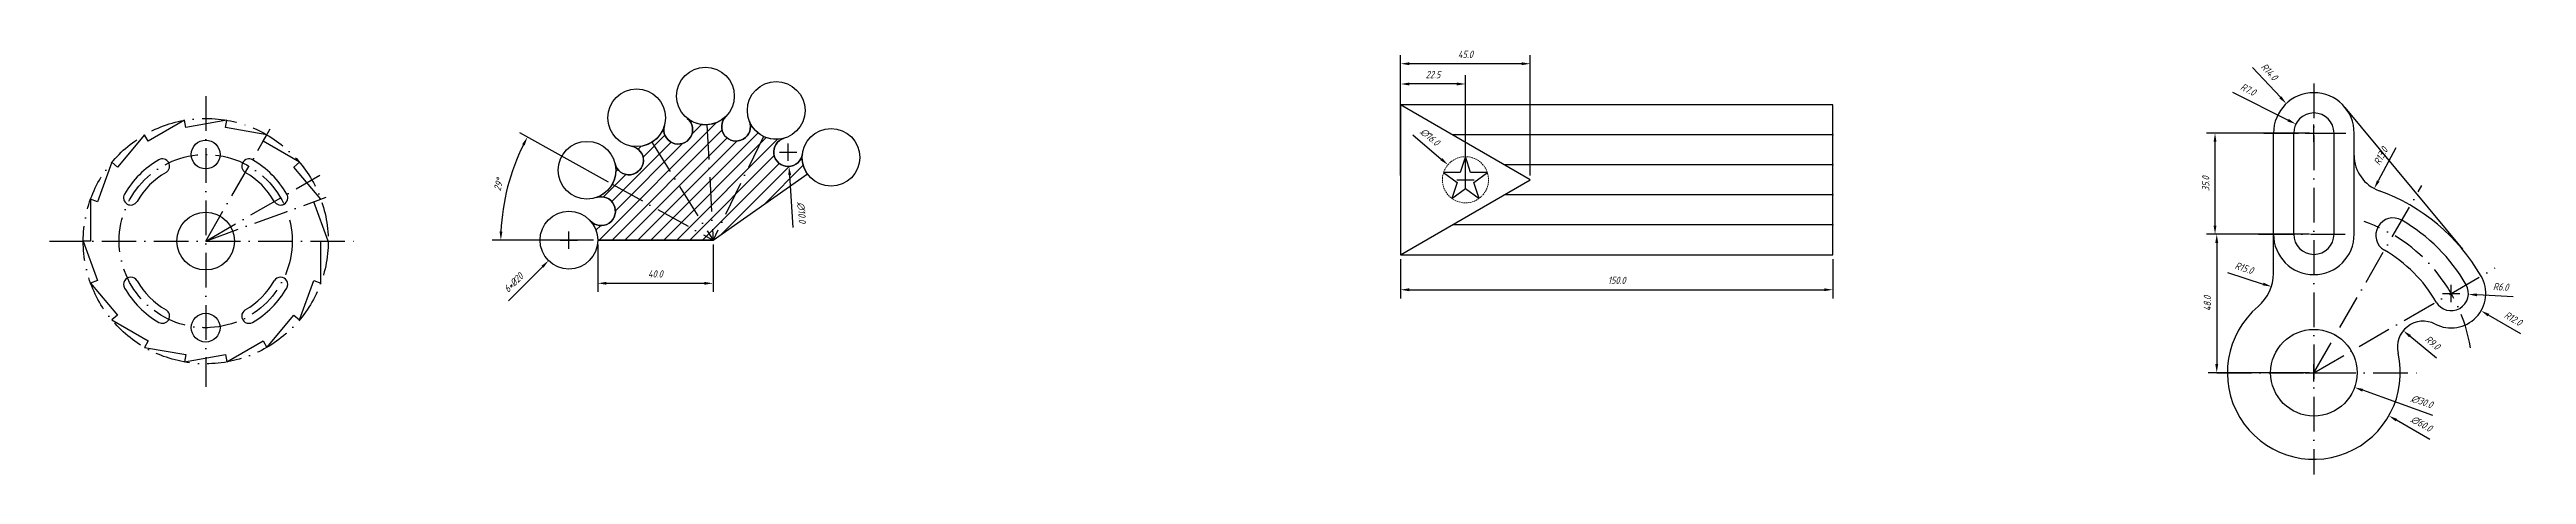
# Model space of a CAD drawing. Header units: millimetres. Extents: x 174 to 4122, y -1171 to 2347.
# Drawn here: x 178 to 1037, y -1171 to -1024 of the extents above; entities that cross this region are included whole.
import ezdxf

# ---------------------------------------------------------------- set-up
doc = ezdxf.new("R2010")
doc.units = ezdxf.units.MM
doc.linetypes.add('ACAD_ISO10W100', pattern=[18, 12, -3, 0, -3])
doc.linetypes.add('DASHED', pattern=[0.75, 0.5, -0.25])
doc.layers.add('中心线', color=1, linetype='ACAD_ISO10W100')
doc.layers.add('尺寸', color=2, linetype='Continuous', lineweight=0, plot=False)
doc.layers.add('细实线', color=3, linetype='DASHED', lineweight=0, plot=False)
doc.layers.add('粗实线', color=7, linetype='Continuous', lineweight=30)
doc.styles.add('工程样式', font='gbeitc.shx', dxfattribs={"bigfont": 'gbcbig.shx'})
doc.dimstyles.new('gongchen', dxfattribs={"dimtxt": 2.5, "dimasz": 3, "dimexe": 3, "dimexo": 1.5, "dimgap": 2, "dimtad": 1, "dimdec": 1, "dimzin": 3, "dimdsep": 46, "dimtxsty": '工程样式', "dimcen": 3, "dimdle": 3, "dimazin": 2, "dimtfac": 1, "dimtdec": 1, "dimtofl": 0, "dimtmove": 0, "dimatfit": 3, "dimfxl": 1, "dimfrac": 1, "dimtolj": 1, "dimtzin": 0, "dimarcsym": 0})

msp = doc.modelspace()

# ---------------------------------------------------------------- blocks, each defined once
blk = doc.blocks.new('*D23')
at = {"layer": 'Defpoints', "color": 0}
for p in [(367.99, -1090.02), (407.99, -1090.02), (407.99, -1104.97)]:
    blk.add_point(p, dxfattribs=at)
at = {"layer": '尺寸', "color": 0, "lineweight": -2}
for p, q in [((367.99, -1091.52), (367.99, -1107.97)), ((407.99, -1091.52), (407.99, -1107.97)), ((370.99, -1104.97), (404.99, -1104.97))]:
    blk.add_line(p, q, dxfattribs=at)
at = {"layer": '尺寸', "color": 0}
for points in [[(370.99, -1104.47), (370.99, -1105.47), (367.99, -1104.97)], [(404.99, -1104.47), (404.99, -1105.47), (407.99, -1104.97)]]:
    blk.add_solid(points, dxfattribs=at)
at = {"layer": '尺寸', "color": 0, "insert": (387.99, -1101.72), "char_height": 2.5, "attachment_point": 5, "style": '工程样式'}
blk.add_mtext('\\A1;40.0', dxfattribs=at)
blk = doc.blocks.new('*D24')
at = {"layer": 'Defpoints', "color": 0}
for p in [(338.52, -1065.64), (373, -1070.63), (367.99, -1090.02), (407.99, -1090.02), (407.99, -1090.02)]:
    blk.add_point(p, dxfattribs=at)
at = {"layer": '尺寸', "color": 0, "lineweight": -2}
for p, q in [((371.69, -1069.9), (340.98, -1052.87)), ((366.49, -1090.02), (331.37, -1090.02))]:
    blk.add_line(p, q, dxfattribs=at)
blk.add_arc((407.99, -1090.02), 73.62, 153.33496, 177.66504, dxfattribs=at)
at = {"layer": '尺寸', "color": 0}
for points in [[(341.76, -1056.75), (342.64, -1057.21), (343.6, -1054.33)], [(334.93, -1087.03), (333.93, -1087.01), (334.37, -1090.02)]]:
    blk.add_solid(points, dxfattribs=at)
at = {"layer": '尺寸', "color": 0, "insert": (333.57, -1070.77), "char_height": 2.5, "attachment_point": 5, "rotation": 75.5, "style": '工程样式'}
blk.add_mtext('\\A1;29°', dxfattribs=at)
blk = doc.blocks.new('*D25')
at = {"layer": 'Defpoints', "color": 0}
for p in [(433.73, -1054.5), (434.39, -1064.48)]:
    blk.add_point(p, dxfattribs=at)
at = {"layer": '尺寸', "color": 0, "lineweight": -2}
for p, q in [((434.06, -1062.49), (434.06, -1056.49)), ((431.06, -1059.49), (437.06, -1059.49)), ((435.81, -1085.66), (434.59, -1067.47))]:
    blk.add_line(p, q, dxfattribs=at)
at = {"layer": '尺寸', "color": 0}
blk.add_solid([(435.09, -1067.44), (434.1, -1067.51), (434.39, -1064.48)], dxfattribs=at)
at = {"layer": '尺寸', "color": 0, "insert": (438.72, -1080.46), "char_height": 2.5, "attachment_point": 5, "rotation": 273.82135, "style": '工程样式'}
blk.add_mtext('\\A1;∅10.0', dxfattribs=at)
blk = doc.blocks.new('*D26')
at = {"layer": 'Defpoints', "color": 0}
for p in [(365.04, -1082.93), (350.94, -1097.11)]:
    blk.add_point(p, dxfattribs=at)
at = {"layer": '尺寸', "color": 0, "lineweight": -2}
for p, q in [((354.99, -1090.02), (360.99, -1090.02)), ((357.99, -1093.02), (357.99, -1087.02)), ((337.07, -1111.04), (348.82, -1099.23))]:
    blk.add_line(p, q, dxfattribs=at)
at = {"layer": '尺寸', "color": 0}
blk.add_solid([(348.47, -1098.88), (349.17, -1099.59), (350.94, -1097.11)], dxfattribs=at)
at = {"layer": '尺寸', "color": 0, "insert": (338.77, -1104.73), "char_height": 2.5, "attachment_point": 5, "rotation": 45.14278, "style": '工程样式'}
blk.add_mtext('\\A1;6*%%c20', dxfattribs=at)
blk = doc.blocks.new('*D27')
at = {"layer": 'Defpoints', "color": 0}
for p in [(646.56, -1028.89), (646.56, -1069.09), (691.56, -1069.09)]:
    blk.add_point(p, dxfattribs=at)
at = {"layer": '尺寸', "color": 0, "lineweight": -2}
for p, q in [((646.56, -1067.59), (646.56, -1025.89)), ((688.56, -1028.89), (649.56, -1028.89)), ((691.56, -1067.59), (691.56, -1025.89))]:
    blk.add_line(p, q, dxfattribs=at)
at = {"layer": '尺寸', "color": 0}
for points in [[(649.56, -1028.39), (649.56, -1029.39), (646.56, -1028.89)], [(688.56, -1028.39), (688.56, -1029.39), (691.56, -1028.89)]]:
    blk.add_solid(points, dxfattribs=at)
at = {"layer": '尺寸', "color": 0, "insert": (669.06, -1025.64), "char_height": 2.5, "attachment_point": 5, "style": '工程样式'}
blk.add_mtext('\\A1;45.0', dxfattribs=at)
blk = doc.blocks.new('*D28')
at = {"layer": 'Defpoints', "color": 0}
for p in [(646.56, -1035.91), (646.56, -1069.09), (669.06, -1069.09)]:
    blk.add_point(p, dxfattribs=at)
at = {"layer": '尺寸', "color": 0, "lineweight": -2}
for p, q in [((646.56, -1067.59), (646.56, -1032.91)), ((666.06, -1035.91), (649.56, -1035.91)), ((669.06, -1067.59), (669.06, -1032.91))]:
    blk.add_line(p, q, dxfattribs=at)
at = {"layer": '尺寸', "color": 0}
for points in [[(649.56, -1035.41), (649.56, -1036.41), (646.56, -1035.91)], [(666.06, -1035.41), (666.06, -1036.41), (669.06, -1035.91)]]:
    blk.add_solid(points, dxfattribs=at)
at = {"layer": '尺寸', "color": 0, "insert": (657.81, -1032.66), "char_height": 2.5, "attachment_point": 5, "style": '工程样式'}
blk.add_mtext('\\A1;22.5', dxfattribs=at)
blk = doc.blocks.new('*D29')
at = {"layer": 'Defpoints', "color": 0}
for p in [(662.98, -1063.9), (675.14, -1074.29)]:
    blk.add_point(p, dxfattribs=at)
at = {"layer": '尺寸', "color": 0, "lineweight": -2}
for p, q in [((650.82, -1053.51), (660.69, -1061.95)), ((666.06, -1069.09), (672.06, -1069.09)), ((669.06, -1072.09), (669.06, -1066.09))]:
    blk.add_line(p, q, dxfattribs=at)
at = {"layer": '尺寸', "color": 0}
blk.add_solid([(661.02, -1061.57), (660.37, -1062.33), (662.98, -1063.9)], dxfattribs=at)
at = {"layer": '尺寸', "color": 0, "insert": (656.73, -1054.29), "char_height": 2.5, "attachment_point": 5, "rotation": 319.49281, "style": '工程样式'}
blk.add_mtext('\\A1;∅16.0', dxfattribs=at)
blk = doc.blocks.new('*D30')
at = {"layer": 'Defpoints', "color": 0}
for p in [(646.56, -1095.07), (796.56, -1095.07), (796.56, -1107.2)]:
    blk.add_point(p, dxfattribs=at)
at = {"layer": '尺寸', "color": 0, "lineweight": -2}
for p, q in [((646.56, -1096.57), (646.56, -1110.2)), ((796.56, -1096.57), (796.56, -1110.2)), ((649.56, -1107.2), (793.56, -1107.2))]:
    blk.add_line(p, q, dxfattribs=at)
at = {"layer": '尺寸', "color": 0}
for points in [[(649.56, -1106.7), (649.56, -1107.7), (646.56, -1107.2)], [(793.56, -1106.7), (793.56, -1107.7), (796.56, -1107.2)]]:
    blk.add_solid(points, dxfattribs=at)
at = {"layer": '尺寸', "color": 0, "insert": (721.56, -1103.95), "char_height": 2.5, "attachment_point": 5, "style": '工程样式'}
blk.add_mtext('\\A1;150.0', dxfattribs=at)
blk = doc.blocks.new('*D31')
at = {"layer": 'Defpoints', "color": 0}
for p in [(957.17, -1049.8), (963.42, -1052.95)]:
    blk.add_point(p, dxfattribs=at)
at = {"layer": '尺寸', "color": 0, "lineweight": -2}
for p, q in [((935.15, -1038.71), (954.49, -1048.45)), ((960.42, -1052.95), (966.42, -1052.95)), ((963.42, -1055.95), (963.42, -1049.95))]:
    blk.add_line(p, q, dxfattribs=at)
at = {"layer": '尺寸', "color": 0}
blk.add_solid([(954.71, -1048), (954.26, -1048.89), (957.17, -1049.8)], dxfattribs=at)
at = {"layer": '尺寸', "color": 0, "insert": (940.61, -1037.82), "char_height": 2.5, "attachment_point": 5, "rotation": 333.27341, "style": '工程样式'}
blk.add_mtext('\\A1;R7.0', dxfattribs=at)
blk = doc.blocks.new('*D32')
at = {"layer": 'Defpoints', "color": 0}
for p in [(953.86, -1042.72), (963.42, -1052.95)]:
    blk.add_point(p, dxfattribs=at)
at = {"layer": '尺寸', "color": 0, "lineweight": -2}
for p, q in [((942.12, -1030.17), (951.81, -1040.53)), ((960.42, -1052.95), (966.42, -1052.95)), ((963.42, -1055.95), (963.42, -1049.95))]:
    blk.add_line(p, q, dxfattribs=at)
at = {"layer": '尺寸', "color": 0}
blk.add_solid([(952.17, -1040.19), (951.44, -1040.87), (953.86, -1042.72)], dxfattribs=at)
at = {"layer": '尺寸', "color": 0, "insert": (947.97, -1031.67), "char_height": 2.5, "attachment_point": 5, "rotation": 313.0792, "style": '工程样式'}
blk.add_mtext('\\A1;R14.0', dxfattribs=at)
blk = doc.blocks.new('*D33')
at = {"layer": 'Defpoints', "color": 0}
for p in [(990.42, -1060.64), (984.37, -1072.15)]:
    blk.add_point(p, dxfattribs=at)
at = {"layer": '尺寸', "color": 0, "lineweight": -2}
blk.add_line((991.81, -1057.99), (985.77, -1069.49), dxfattribs=at)
at = {"layer": '尺寸', "color": 0}
blk.add_solid([(985.33, -1069.26), (986.21, -1069.73), (984.37, -1072.15)], dxfattribs=at)
at = {"layer": '尺寸', "color": 0, "insert": (986.61, -1060.9), "char_height": 2.5, "attachment_point": 5, "rotation": 62.30205, "style": '工程样式'}
blk.add_mtext('\\A1;R13.0', dxfattribs=at)
blk = doc.blocks.new('*D34')
at = {"layer": 'Defpoints', "color": 0}
for p in [(1011.05, -1108.45), (1017.04, -1108.8)]:
    blk.add_point(p, dxfattribs=at)
at = {"layer": '尺寸', "color": 0, "lineweight": -2}
for p, q in [((1008.05, -1108.45), (1014.05, -1108.45)), ((1011.05, -1111.45), (1011.05, -1105.45)), ((1032.56, -1109.71), (1020.03, -1108.97))]:
    blk.add_line(p, q, dxfattribs=at)
at = {"layer": '尺寸', "color": 0}
blk.add_solid([(1020.06, -1108.48), (1020, -1109.47), (1017.04, -1108.8)], dxfattribs=at)
at = {"layer": '尺寸', "color": 0, "insert": (1028.28, -1106.21), "char_height": 2.5, "attachment_point": 5, "rotation": 356.62872, "style": '工程样式'}
blk.add_mtext('\\A1;R6.0', dxfattribs=at)
blk = doc.blocks.new('*D35')
at = {"layer": 'Defpoints', "color": 0}
for p in [(1011.05, -1108.45), (1021.42, -1114.48)]:
    blk.add_point(p, dxfattribs=at)
at = {"layer": '尺寸', "color": 0, "lineweight": -2}
for p, q in [((1008.05, -1108.45), (1014.05, -1108.45)), ((1011.05, -1111.45), (1011.05, -1105.45)), ((1035.24, -1122.52), (1024.02, -1115.99))]:
    blk.add_line(p, q, dxfattribs=at)
at = {"layer": '尺寸', "color": 0}
blk.add_solid([(1024.27, -1115.55), (1023.76, -1116.42), (1021.42, -1114.48)], dxfattribs=at)
at = {"layer": '尺寸', "color": 0, "insert": (1032.56, -1117.2), "char_height": 2.5, "attachment_point": 5, "rotation": 329.81965, "style": '工程样式'}
blk.add_mtext('\\A1;R12.0', dxfattribs=at)
blk = doc.blocks.new('*D36')
at = {"layer": 'Defpoints', "color": 0}
for p in [(994.45, -1121.38), (1001.4, -1127.1)]:
    blk.add_point(p, dxfattribs=at)
at = {"layer": '尺寸', "color": 0, "lineweight": -2}
blk.add_line((1005.99, -1130.88), (996.77, -1123.28), dxfattribs=at)
at = {"layer": '尺寸', "color": 0}
blk.add_solid([(997.09, -1122.9), (996.45, -1123.67), (994.45, -1121.38)], dxfattribs=at)
at = {"layer": '尺寸', "color": 0, "insert": (1004.6, -1125.53), "char_height": 2.5, "attachment_point": 5, "rotation": 320.52603, "style": '工程样式'}
blk.add_mtext('\\A1;R9.0', dxfattribs=at)
blk = doc.blocks.new('*D37')
at = {"layer": 'Defpoints', "color": 0}
for p in [(949.3, -1130.88), (977.53, -1141.02)]:
    blk.add_point(p, dxfattribs=at)
at = {"layer": '尺寸', "color": 0, "lineweight": -2}
for p, q in [((963.42, -1138.95), (963.42, -1132.95)), ((960.42, -1135.95), (966.42, -1135.95)), ((1004.71, -1150.78), (980.36, -1142.03))]:
    blk.add_line(p, q, dxfattribs=at)
at = {"layer": '尺寸', "color": 0}
blk.add_solid([(980.53, -1141.56), (980.19, -1142.5), (977.53, -1141.02)], dxfattribs=at)
at = {"layer": '尺寸', "color": 0, "insert": (1000.91, -1145.96), "char_height": 2.5, "attachment_point": 5, "rotation": 340.24657, "style": '工程样式'}
blk.add_mtext('\\A1;∅30.0', dxfattribs=at)
blk = doc.blocks.new('*D38')
at = {"layer": 'Defpoints', "color": 0}
for p in [(937.4, -1121.02), (989.44, -1150.87)]:
    blk.add_point(p, dxfattribs=at)
at = {"layer": '尺寸', "color": 0, "lineweight": -2}
for p, q in [((963.42, -1138.95), (963.42, -1132.95)), ((960.42, -1135.95), (966.42, -1135.95)), ((1003.67, -1159.04), (992.04, -1152.37))]:
    blk.add_line(p, q, dxfattribs=at)
at = {"layer": '尺寸', "color": 0}
blk.add_solid([(992.29, -1151.93), (991.79, -1152.8), (989.44, -1150.87)], dxfattribs=at)
at = {"layer": '尺寸', "color": 0, "insert": (1000.77, -1153.63), "char_height": 2.5, "attachment_point": 5, "rotation": 330.15699, "style": '工程样式'}
blk.add_mtext('\\A1;∅60.0', dxfattribs=at)
blk = doc.blocks.new('*D39')
at = {"layer": 'Defpoints', "color": 0}
for p in [(934.42, -1101.54), (948.7, -1106.12)]:
    blk.add_point(p, dxfattribs=at)
at = {"layer": '尺寸', "color": 0, "lineweight": -2}
blk.add_line((933.48, -1101.23), (945.84, -1105.21), dxfattribs=at)
at = {"layer": '尺寸', "color": 0}
blk.add_solid([(946, -1104.73), (945.69, -1105.68), (948.7, -1106.12)], dxfattribs=at)
at = {"layer": '尺寸', "color": 0, "insert": (939.22, -1099.67), "char_height": 2.5, "attachment_point": 5, "rotation": 342.18845, "style": '工程样式'}
blk.add_mtext('\\A1;R15.0', dxfattribs=at)
blk = doc.blocks.new('*D40')
at = {"layer": 'Defpoints', "color": 0}
for p in [(929.13, -1052.95), (963.42, -1052.95), (963.42, -1087.95)]:
    blk.add_point(p, dxfattribs=at)
at = {"layer": '尺寸', "color": 0, "lineweight": -2}
for p, q in [((961.92, -1052.95), (926.13, -1052.95)), ((929.13, -1084.95), (929.13, -1055.95)), ((961.92, -1087.95), (926.13, -1087.95))]:
    blk.add_line(p, q, dxfattribs=at)
at = {"layer": '尺寸', "color": 0}
for points in [[(928.63, -1055.95), (929.63, -1055.95), (929.13, -1052.95)], [(928.63, -1084.95), (929.63, -1084.95), (929.13, -1087.95)]]:
    blk.add_solid(points, dxfattribs=at)
at = {"layer": '尺寸', "color": 0, "insert": (925.88, -1070.45), "char_height": 2.5, "attachment_point": 5, "rotation": 90, "style": '工程样式'}
blk.add_mtext('\\A1;35.0', dxfattribs=at)
blk = doc.blocks.new('*D41')
at = {"layer": 'Defpoints', "color": 0}
for p in [(963.42, -1087.95), (929.73, -1135.95), (963.42, -1135.95)]:
    blk.add_point(p, dxfattribs=at)
at = {"layer": '尺寸', "color": 0, "lineweight": -2}
for p, q in [((961.92, -1087.95), (926.73, -1087.95)), ((929.73, -1090.95), (929.73, -1132.95)), ((961.92, -1135.95), (926.73, -1135.95))]:
    blk.add_line(p, q, dxfattribs=at)
at = {"layer": '尺寸', "color": 0}
for points in [[(929.23, -1090.95), (930.23, -1090.95), (929.73, -1087.95)], [(929.23, -1132.95), (930.23, -1132.95), (929.73, -1135.95)]]:
    blk.add_solid(points, dxfattribs=at)
at = {"layer": '尺寸', "color": 0, "insert": (926.48, -1111.95), "char_height": 2.5, "attachment_point": 5, "rotation": 90, "style": '工程样式'}
blk.add_mtext('\\A1;48.0', dxfattribs=at)

# ---------------------------------------------------------------- dimensions: what is measured, and where the dimension line sits
at = {"layer": '尺寸'}
for base, p1, p2, picture, middle in [((646.56, -1028.89), (691.56, -1069.09), (646.56, -1069.09), '*D27', (669.06, -1025.64)), ((646.56, -1035.91), (669.06, -1069.09), (646.56, -1069.09), '*D28', (657.81, -1032.66)), ((407.99, -1104.97), (367.99, -1090.02), (407.99, -1090.02), '*D23', (387.99, -1101.72)), ((796.56, -1107.2), (646.56, -1095.07), (796.56, -1095.07), '*D30', (721.56, -1103.95))]:
    dim = msp.add_linear_dim(base=base, p1=p1, p2=p2, dimstyle='gongchen', dxfattribs=at)
    dim.commit()
    dim.dimension.update_dxf_attribs({"geometry": picture, "text_midpoint": middle})
for center, mpoint, picture, middle in [((963.42, -1052.95), (953.86, -1042.72), '*D32', (945.6, -1033.89)), ((963.42, -1052.95), (957.17, -1049.8), '*D31', (939.14, -1040.72)), ((990.42, -1060.64), (984.37, -1072.15), '*D33', (989.49, -1062.42)), ((934.42, -1101.54), (948.7, -1106.12), '*D39', (938.23, -1102.76)), ((1011.05, -1108.45), (1017.04, -1108.8), '*D34', (1028.09, -1109.45)), ((1001.4, -1127.1), (994.45, -1121.38), '*D36', (1002.54, -1128.04))]:
    dim = msp.add_radius_dim(center=center, mpoint=mpoint, dimstyle='gongchen', dxfattribs=at)
    dim.commit()
    dim.dimension.update_dxf_attribs({"geometry": picture, "text_midpoint": middle, "dimtype": 164})
dim = msp.add_angular_dim_2l(base=(338.521, -1065.6447), line1=((407.9891, -1090.0175), (367.9891, -1090.0175)), line2=((407.9891, -1090.0175), (373.0043, -1070.6251)), dimstyle='gongchen', dxfattribs=at)
dim.commit()
dim.dimension.update_dxf_attribs({"geometry": '*D24', "text_midpoint": (333.568, -1070.7708)})
for p1, p2, picture, middle in [((433.73, -1054.5), (434.39, -1064.48), '*D25', (435.48, -1080.67)), ((949.3, -1130.88), (977.53, -1141.02), '*D37', (999.82, -1149.02))]:
    dim = msp.add_diameter_dim_2p(p1=p1, p2=p2, dimstyle='gongchen', dxfattribs=at)
    dim.commit()
    dim.dimension.update_dxf_attribs({"geometry": picture, "text_midpoint": middle, "dimtype": 163})
for p1, p2, picture, middle in [((675.14, -1074.29), (662.98, -1063.9), '*D29', (656.73, -1054.29)), ((937.4, -1121.02), (989.44, -1150.87), '*D38', (1000.77, -1153.63))]:
    dim = msp.add_diameter_dim_2p(p1=p1, p2=p2, dimstyle='gongchen', dxfattribs=at)
    dim.commit()
    dim.dimension.update_dxf_attribs({"geometry": picture, "text_midpoint": middle})
for base, p2, picture, middle in [((929.13, -1052.95), (963.42, -1052.95), '*D40', (925.88, -1070.45)), ((929.73, -1135.95), (963.42, -1135.95), '*D41', (926.48, -1111.95))]:
    dim = msp.add_linear_dim(base=base, p1=(963.42, -1087.95), p2=p2, angle=90, dimstyle='gongchen', dxfattribs=at)
    dim.commit()
    dim.dimension.update_dxf_attribs({"geometry": picture, "text_midpoint": middle})
dim = msp.add_diameter_dim_2p(p1=(365.04, -1082.93), p2=(350.94, -1097.11), text='6*%%c20', dimstyle='gongchen', dxfattribs=at)
dim.commit()
dim.dimension.update_dxf_attribs({"geometry": '*D26', "text_midpoint": (341.07, -1107.02), "dimtype": 163})
dim = msp.add_radius_dim(center=(1011.05, -1108.45), mpoint=(1021.42, -1114.48), dimstyle='gongchen', dxfattribs=at)
dim.commit()
dim.dimension.update_dxf_attribs({"geometry": '*D35', "text_midpoint": (1032.56, -1117.2)})

# ---------------------------------------------------------------- hatches: boundary and pattern name
at = {"layer": '细实线'}
h = msp.add_hatch(dxfattribs=at)
h.set_pattern_fill('ANSI31', color=256, style=0)
h.set_pattern_definition([(45, (-90.0456, 54.4403), (-2.245064, 2.245064), [])])
h.paths.add_polyline_path([(440.76, -1067.07, -0.153915), (438.95, -1061.34, -0.030877), (439.02, -1060.11, -1.858203), (432.68, -1054.69, -0.384607), (420.63, -1048.81, -1.858203), (412.45, -1047.15, -0.384607), (399.07, -1047.85, -1.858203), (391.11, -1050.36, -0.384607), (379.74, -1057.46, -1.858203), (374, -1063.51, -0.057109), (374.26, -1065.78, -0.32046), (367.5, -1075.24, -1.858203), (365.41, -1083.32, -0.185674), (367.99, -1090.02), (407.99, -1090.02)])

# ---------------------------------------------------------------- linework, layer by layer
at = {"layer": '中心线'}
for p, q in [((963.42, -1035.71), (963.42, -1171.18)), ((231.97, -1040.1), (231.97, -1140.8)), ((231.97, -1090.35), (254.4, -1051.49)), ((386.79, -1056.1), (407.99, -1090.02)), ((405.9, -1050.07), (407.99, -1090.02)), ((425.52, -1054.07), (407.99, -1090.02)), ((946.12, -1052.95), (974.52, -1052.95)), ((231.97, -1090.35), (271.52, -1067.52)), ((373, -1070.63), (407.99, -1090.02)), ((963.42, -1135.95), (1000.84, -1071.13)), ((231.97, -1090.35), (273.79, -1075.13)), ((177.8, -1090.35), (284.28, -1090.35)), ((944.21, -1087.95), (980.2, -1087.95)), ((963.42, -1135.95), (1026.36, -1099.6)), ((929.73, -1135.95), (1002.12, -1135.95))]:
    msp.add_line(p, q, dxfattribs=at)
for radius in [42.5, 30]:
    msp.add_circle((231.97, -1090.35), radius, dxfattribs=at)
msp.add_arc((962.7, -1136.25), 55.75, 9.26644, 70.91304, dxfattribs=at)
at = {"layer": '粗实线'}
for p, q in [((796.56, -1043.11), (646.56, -1043.11)), ((646.56, -1043.11), (646.56, -1095.07)), ((796.56, -1095.07), (796.56, -1043.11)), ((974.19, -1044.01), (1014.98, -1093.16)), ((210.72, -1053.54), (201.38, -1064.68)), ((212, -1055.76), (210.72, -1053.54)), ((224.59, -1048.5), (212, -1055.76)), ((225.03, -1051.02), (224.59, -1048.5)), ((239.35, -1048.5), (225.03, -1051.02)), ((238.9, -1051.02), (239.35, -1048.5)), ((253.22, -1053.54), (238.9, -1051.02)), ((251.94, -1055.76), (253.22, -1053.54)), ((264.53, -1063.03), (251.94, -1055.76)), ((796.56, -1053.51), (664.56, -1053.51)), ((949.42, -1101.54), (949.42, -1052.95)), ((956.42, -1087.95), (956.42, -1052.95)), ((970.42, -1087.95), (970.42, -1052.95)), ((977.42, -1060.64), (977.42, -1052.95)), ((199.41, -1063.03), (194.44, -1076.69)), ((201.38, -1064.68), (199.41, -1063.03)), ((262.56, -1064.68), (264.53, -1063.03)), ((271.91, -1075.81), (262.56, -1064.68)), ((669.06, -1061.09), (667.26, -1066.62)), ((670.85, -1066.62), (669.06, -1061.09)), ((796.56, -1063.9), (682.56, -1063.9)), ((977.42, -1087.95), (977.42, -1060.64)), ((407.99, -1090.02), (440.76, -1067.07)), ((661.45, -1066.62), (666.15, -1070.04)), ((667.26, -1066.62), (661.45, -1066.62)), ((666.15, -1070.04), (664.36, -1075.57)), ((664.36, -1075.57), (669.06, -1072.15)), ((669.06, -1072.15), (673.76, -1075.57)), ((676.67, -1066.62), (670.85, -1066.62)), ((671.96, -1070.04), (676.67, -1066.62)), ((673.76, -1075.57), (671.96, -1070.04)), ((194.44, -1076.69), (192.03, -1075.81)), ((192.03, -1075.81), (192.03, -1090.35)), ((269.5, -1076.69), (271.91, -1075.81)), ((274.47, -1090.35), (269.5, -1076.69)), ((796.56, -1074.29), (682.56, -1074.29)), ((192.03, -1090.35), (189.47, -1090.35)), ((189.47, -1090.35), (194.44, -1104.01)), ((271.91, -1104.89), (271.91, -1090.35)), ((271.91, -1090.35), (274.47, -1090.35)), ((367.99, -1090.02), (407.99, -1090.02)), ((407.99, -1090.02), (367.99, -1090.02)), ((796.56, -1084.68), (664.56, -1084.68)), ((646.56, -1095.07), (796.56, -1095.07)), ((194.44, -1104.01), (192.03, -1104.89)), ((192.03, -1104.89), (201.38, -1116.02)), ((264.53, -1117.67), (269.5, -1104.01)), ((269.5, -1104.01), (271.91, -1104.89)), ((201.38, -1116.02), (199.41, -1117.67)), ((253.22, -1127.16), (262.56, -1116.02)), ((262.56, -1116.02), (264.53, -1117.67)), ((199.41, -1117.67), (212, -1124.94)), ((212, -1124.94), (210.72, -1127.16)), ((239.35, -1132.2), (251.94, -1124.94)), ((251.94, -1124.94), (253.22, -1127.16)), ((210.72, -1127.16), (225.03, -1129.68)), ((225.03, -1129.68), (224.59, -1132.2)), ((224.59, -1132.2), (238.9, -1129.68)), ((238.9, -1129.68), (239.35, -1132.2))]:
    msp.add_line(p, q, dxfattribs=at)
msp.add_lwpolyline([(440.76, -1067.07, -0.153915), (438.95, -1061.34, -0.030877), (439.02, -1060.11, -1.858203), (432.68, -1054.69, -0.384607), (420.63, -1048.81, -1.858203), (412.45, -1047.15, -0.384607), (399.07, -1047.85, -1.858203), (391.11, -1050.36, -0.384607), (379.74, -1057.46, -1.858203), (374, -1063.51, -0.057109), (374.26, -1065.78, -0.32046), (367.5, -1075.24, -1.858203), (365.41, -1083.32, -0.185674), (367.99, -1090.02), (407.99, -1090.02)], format="xyb", close=True, dxfattribs=at)
msp.add_lwpolyline([(646.56, -1043.11), (646.56, -1095.07), (691.56, -1069.09)], close=True, dxfattribs=at)
for centre, radius in [((405.37, -1040.09), 10), ((381.49, -1047.62), 10), ((429.91, -1045.08), 10), ((231.97, -1060.35), 5), ((364.26, -1065.78), 10), ((448.95, -1061.34), 10), ((231.97, -1090.35), 10), ((357.99, -1090.02), 10), ((231.97, -1120.35), 5), ((963.42, -1135.95), 15)]:
    msp.add_circle(centre, radius, dxfattribs=at)
at = {"layer": '粗实线', "linetype": 'Continuous'}
for centre, radius, start, end in [((963.42, -1052.95), 14, 0, 180), ((963.42, -1052.95), 7, 0, 180), ((963.42, -1087.95), 14, 180, 0), ((963.42, -1087.95), 7, 180, 0)]:
    msp.add_arc(centre, radius, start, end, dxfattribs=at)
at = {"layer": '粗实线'}
for centre, radius, start, end in [((395.92, -1051.73), 5, 164.07421, 50.92579), ((415.99, -1050.68), 5, 135.07421, 21.92579), ((434.06, -1059.49), 5, 106.07421, 352.92579), ((231.97, -1090.35), 32.5, 120, 150), ((216.97, -1064.37), 2.5, 300, 120), ((246.97, -1064.37), 2.5, 60, 240), ((231.97, -1090.35), 32.5, 30, 60), ((378.87, -1062.38), 5, 193.07421, 79.92579), ((990.42, -1060.64), 13, 180, 250.27537), ((205.99, -1075.35), 2.5, 150, 330), ((231.97, -1090.35), 27.5, 120, 150), ((231.97, -1090.35), 27.5, 30, 60), ((257.95, -1075.35), 2.5, 210, 30), ((963.42, -1135.95), 67, 30, 70.27537), ((369.12, -1079.97), 5, 222.07421, 108.92579), ((990.92, -1088.31), 6, 60, 240), ((963.42, -1135.95), 61, 30, 60), ((963.42, -1135.95), 49, 30, 60), ((205.99, -1105.35), 2.5, 30, 210), ((231.97, -1090.35), 32.5, 210, 240), ((231.97, -1090.35), 27.5, 210, 240), ((231.97, -1090.35), 27.5, 300, 330), ((231.97, -1090.35), 32.5, 300, 330), ((257.95, -1105.35), 2.5, 330, 150), ((934.42, -1101.54), 15, 310.12403, 0), ((1011.05, -1108.45), 12, 242.649, 30), ((1011.05, -1108.45), 6, 210, 30), ((216.97, -1116.33), 2.5, 240, 60), ((246.97, -1116.33), 2.5, 120, 300), ((963.42, -1135.95), 30, 130.12403, 13.1124), ((1001.4, -1127.1), 9, 62.649, 193.1124)]:
    msp.add_arc(centre, radius, start, end, dxfattribs=at)
for p in [(796.56, -1053.51), (796.56, -1063.9), (796.56, -1074.29), (796.56, -1084.68)]:
    msp.add_point(p, dxfattribs=at)
at = {"layer": '细实线'}
msp.add_circle((669.06, -1069.09), 8, dxfattribs=at)

msp.set_redraw_order([(e.dxf.handle, doc.entitydb.next_handle()) for e in msp.query("TEXT MTEXT ATTDEF DIMENSION ARC_DIMENSION")])  # texts and dimensions are drawn at this point

doc.saveas('drawing.dxf')
